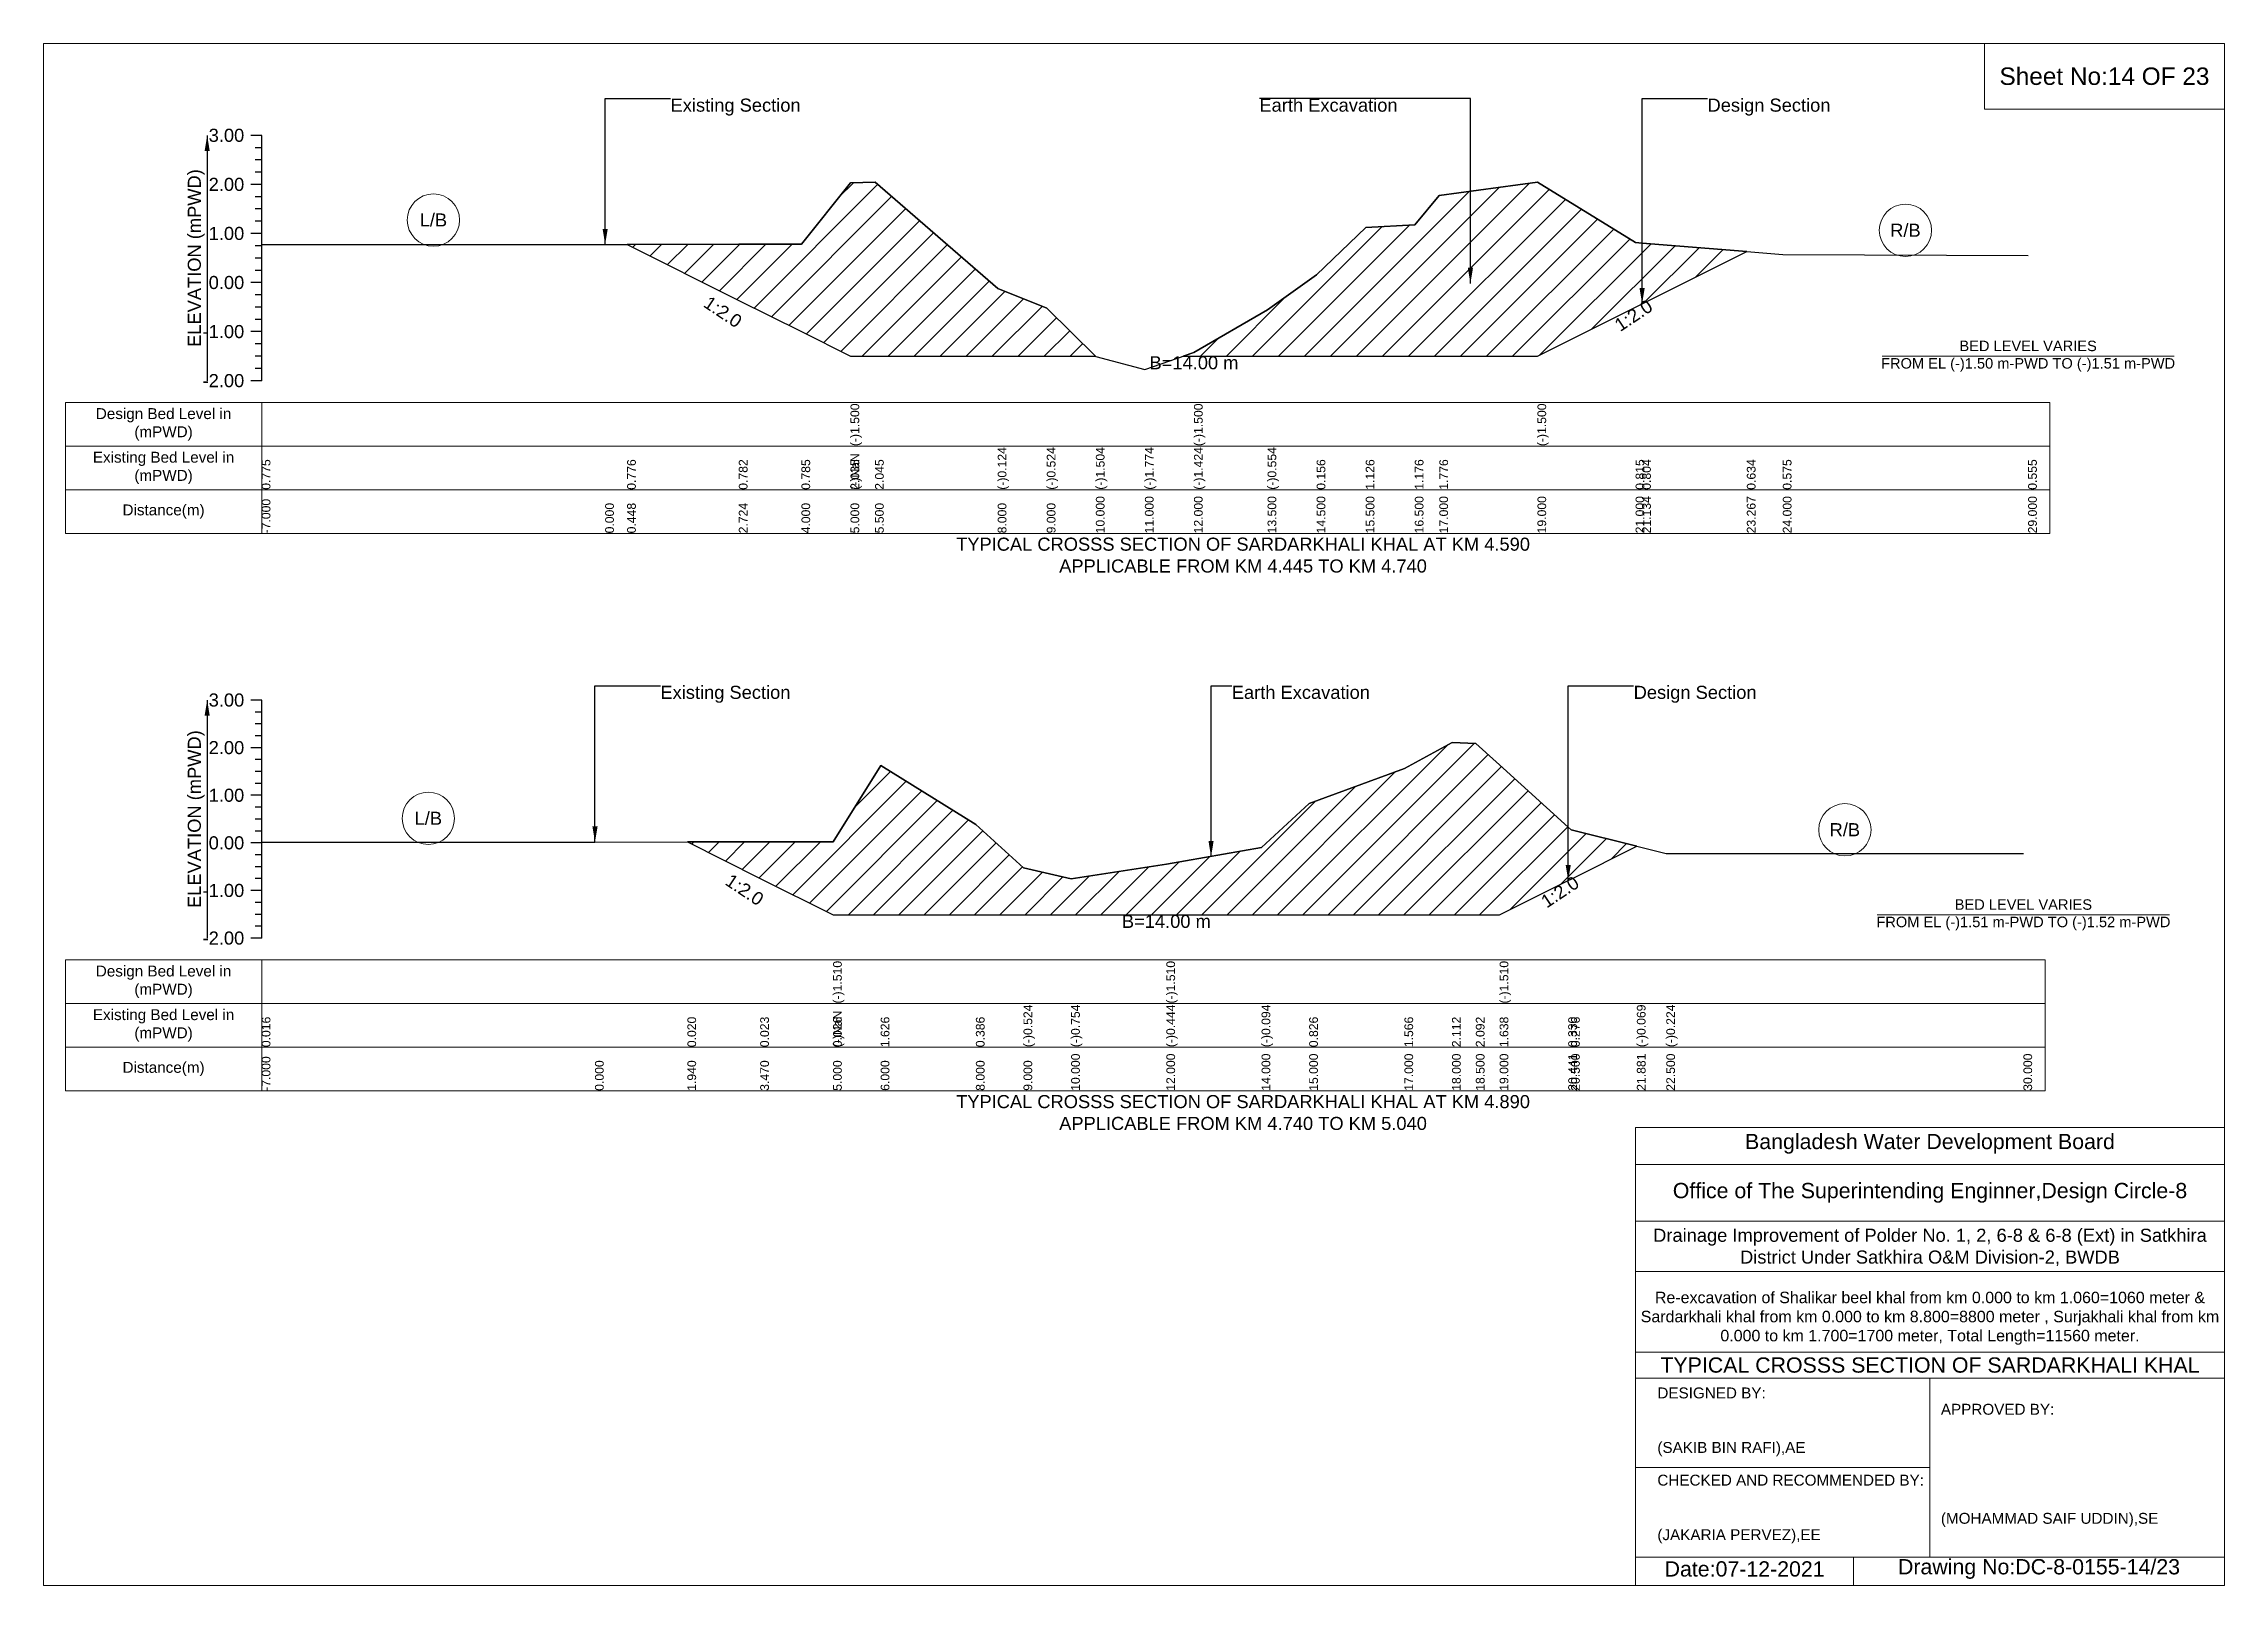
# Model space of a CAD drawing. Header units: inches. Extents: x 93000 to 506000, y -4242 to 0.
# Drawn here: x 230000 to 236000, y -4242 to 0 of the extents above; entities that cross this region are included whole.
import ezdxf

# ---------------------------------------------------------------- set-up
doc = ezdxf.new("R2010")
doc.units = ezdxf.units.IN
doc.header["$LTSCALE"] = 7
doc.header["$MEASUREMENT"] = 0
for name, color, linetype, lineweight in [('Cross section Data Border', 7, 'Continuous', 9), ('Cross Section Labels', 7, 'Continuous', 9), ('Existing_Bed_Level for Xsection', 7, 'Continuous', 25)]:
    doc.layers.add(name, color=color, linetype=linetype, lineweight=lineweight)
doc.styles.get("Standard").update_dxf_attribs({"font": 'arial.ttf'})
doc.dimstyles.get("Standard").update_dxf_attribs({"dimtxt": 0.18, "dimasz": 0.18, "dimexe": 0.18, "dimexo": 0.0625, "dimgap": 0.09, "dimtad": 0, "dimtih": 1, "dimtoh": 1, "dimdec": 4, "dimzin": 0, "dimdsep": 46, "dimtxsty": 'Standard', "dimcen": 0.09, "dimadec": 0, "dimazin": 0, "dimtfac": 1, "dimtdec": 4, "dimtofl": 0, "dimtmove": 0, "dimatfit": 3, "dimfxl": 1, "dimtolj": 1, "dimtzin": 0, "dimarcsym": 0})

msp = doc.modelspace()

# ---------------------------------------------------------------- texts
at = {"layer": 'Cross section Data Border', "char_height": 30, "width": 480, "attachment_point": 5}
for s, insert in [('Design Bed Level in (mPWD)', (230330, -1047.5)), ('Existing Bed Level in (mPWD)', (230330, -1167.5)), ('Distance(m)', (230330, -1287.5)), ('Design Bed Level in (mPWD)', (230330, -2581.2)), ('Existing Bed Level in (mPWD)', (230330, -2701.2)), ('Distance(m)', (230330, -2821.2))]:
    msp.add_mtext(s, dxfattribs=dict(at, insert=insert))
at = {"layer": 'Cross Section Labels'}
for s, insert, char_height, attachment_point in [('Sheet No:14 OF 23', (235670, -90), 48, 5), ('Existing Section', (231725, -151.3), 36, 1), ('Earth Excavation', (233345, -151.3), 36, 1), ('Design Section', (234578, -151.3), 36, 1), ('L/B', (231072.5, -485.4), 36, 5), ('R/B', (235122.5, -513.7), 36, 5), ('BED LEVEL VARIES ^JFROM EL (-)1.50 m-PWD TO (-)1.51 m-PWD', (235460, -860), 28.8, 5), ('B=14.00 m', (233165, -860), 36, 2), ('TYPICAL CROSSS SECTION OF SARDARKHALI KHAL AT KM 4.590^JAPPLICABLE FROM KM 4.445 TO KM 4.740', (233300, -1407.5), 36, 5), ('Existing Section', (231697, -1766.9), 36, 1), ('Earth Excavation', (233269, -1766.9), 36, 1), ('Design Section', (234374.7, -1766.9), 36, 1), ('L/B', (231058.5, -2131.6), 36, 5), ('R/B', (234955.8, -2163.1), 36, 5), ('B=14.00 m', (233089, -2397), 36, 2), ('BED LEVEL VARIES ^JFROM EL (-)1.51 m-PWD TO (-)1.52 m-PWD', (235447, -2397), 28.8, 5), ('TYPICAL CROSSS SECTION OF SARDARKHALI KHAL AT KM 4.890^JAPPLICABLE FROM KM 4.740 TO KM 5.040', (233300, -2941.2), 36, 5), ('Bangladesh Water Development Board', (235190, -3027), 42, 5), ('Office of The Superintending Enginner,Design Circle-8', (235190, -3162), 42, 5)]:
    msp.add_mtext(s, dxfattribs=dict(at, insert=insert, char_height=char_height, attachment_point=attachment_point))
at = {"layer": 'Cross Section Labels', "char_height": 36, "attachment_point": 2}
for insert, rotation in [((231879, -723.2), 326.30993), ((234364.3, -732.9), 33.69007), ((231938.8, -2313.2), 326.30993), ((234162, -2319), 33.69007)]:
    msp.add_mtext('1:2.0', dxfattribs=dict(at, insert=insert, rotation=rotation))
at = {"layer": 'Cross Section Labels'}
for s, insert, char_height, width, attachment_point in [('Drainage Improvement of Polder No. 1, 2, 6-8 & 6-8 (Ext) in Satkhira District Under Satkhira O&M Division-2, BWDB', (235190, -3312), 36, 1680, 5), ('Re-excavation of Shalikar beel khal from km 0.000 to km 1.060=1060 meter & Sardarkhali khal from km 0.000 to km 8.800=8800 meter , Surjakhali khal from km 0.000 to km 1.700=1700 meter, Total Length=11560 meter.', (235190, -3507), 31.4683, 1620, 5), ('TYPICAL CROSSS SECTION OF SARDARKHALI KHAL', (235190, -3636), 42, 1680, 5), ('DESIGNED BY:^J^J^J(SAKIB BIN RAFI),AE', (234440, -3792), 30, 840, 4), ('APPROVED BY:^J^J^J^J^J^J(MOHAMMAD SAIF UDDIN),SE', (235220, -3912), 30, 840, 4), ('CHECKED AND RECOMMENDED BY:^J^J^J(JAKARIA PERVEZ),EE', (234440, -4032), 30, 840, 4), ('Date:07-12-2021', (234680, -4197), 42, 840, 5), ('Drawing No:DC-8-0155-14/23', (235490, -4197), 42, 1320, 5)]:
    msp.add_mtext(s, dxfattribs=dict(at, insert=insert, char_height=char_height, width=width, attachment_point=attachment_point))
at = {"layer": 'Existing_Bed_Level for Xsection', "char_height": 36, "attachment_point": 6}
for s, insert in [('3.00', (230552, -252.5)), ('2.00', (230552, -387.5)), ('1.00', (230552, -522.5)), ('0.00', (230552, -657.5)), ('-1.00', (230552, -792.5)), ('-2.00', (230552, -927.5)), ('3.00', (230552, -1806.2)), ('2.00', (230552, -1937.2)), ('1.00', (230552, -2068.2)), ('0.00', (230552, -2199.2)), ('-1.00', (230552, -2330.2)), ('-2.00', (230552, -2461.2))]:
    msp.add_mtext(s, dxfattribs=dict(at, insert=insert))
at = {"layer": 'Existing_Bed_Level for Xsection', "rotation": 90}
for s, insert, char_height, attachment_point in [('ELEVATION (mPWD)', (230420, -590), 36, 5), ('(-)1.500', (232220, -1107.5), 24, 1), ('(-)1.500', (233165, -1107.5), 24, 1), ('(-)1.500', (234110, -1107.5), 24, 1), ('(-)NaN', (232220, -1227.5), 24, 1), ('(-)NaN', (232220, -1227.5), 24, 1), ('(-)0.124', (232625, -1227.5), 24, 1), ('(-)0.524', (232760, -1227.5), 24, 1), ('(-)1.504', (232895, -1227.5), 24, 1), ('(-)1.774', (233030, -1227.5), 24, 1), ('(-)1.424', (233165, -1227.5), 24, 1), ('(-)1.424', (233165, -1227.5), 24, 1), ('(-)1.424', (233165, -1227.5), 24, 1), ('(-)0.554', (233367.5, -1227.5), 24, 1), ('0.775', (230600, -1227.5), 24, 1), ('0.775', (230600, -1227.5), 24, 1), ('0.776', (231605.4, -1227.5), 24, 1), ('0.782', (231912.7, -1227.5), 24, 1), ('0.785', (232085, -1227.5), 24, 1), ('2.035', (232220, -1227.5), 24, 1), ('2.035', (232220, -1227.5), 24, 1), ('2.045', (232287.5, -1227.5), 24, 1), ('2.045', (232287.5, -1227.5), 24, 1), ('2.045', (232287.5, -1227.5), 24, 1), ('0.156', (233502.5, -1227.5), 24, 1), ('1.126', (233637.5, -1227.5), 24, 1), ('1.176', (233772.5, -1227.5), 24, 1), ('1.776', (233840, -1227.5), 24, 1), ('0.815', (234380, -1227.5), 24, 1), ('0.804', (234398, -1227.5), 24, 1), ('0.634', (234686.1, -1227.5), 24, 1), ('0.575', (234785, -1227.5), 24, 1), ('0.555', (235460, -1227.5), 24, 1), ('-7.000', (230600, -1347.5), 24, 1), ('10.000', (232895, -1347.5), 24, 1), ('11.000', (233030, -1347.5), 24, 1), ('12.000', (233165, -1347.5), 24, 1), ('12.000', (233165, -1347.5), 24, 1), ('12.000', (233165, -1347.5), 24, 1), ('13.500', (233367.5, -1347.5), 24, 1), ('14.500', (233502.5, -1347.5), 24, 1), ('15.500', (233637.5, -1347.5), 24, 1), ('16.500', (233772.5, -1347.5), 24, 1), ('17.000', (233840, -1347.5), 24, 1), ('19.000', (234110, -1347.5), 24, 1), ('19.000', (234110, -1347.5), 24, 1), ('19.000', (234110, -1347.5), 24, 1), ('21.000', (234380, -1347.5), 24, 1), ('21.134', (234398, -1347.5), 24, 1), ('23.267', (234686.1, -1347.5), 24, 1), ('24.000', (234785, -1347.5), 24, 1), ('29.000', (235460, -1347.5), 24, 1), ('0.000', (231545, -1347.5), 24, 1), ('0.448', (231605.4, -1347.5), 24, 1), ('2.724', (231912.7, -1347.5), 24, 1), ('4.000', (232085, -1347.5), 24, 1), ('5.000', (232220, -1347.5), 24, 1), ('5.000', (232220, -1347.5), 24, 1), ('5.000', (232220, -1347.5), 24, 1), ('5.500', (232287.5, -1347.5), 24, 1), ('8.000', (232625, -1347.5), 24, 1), ('9.000', (232760, -1347.5), 24, 1), ('ELEVATION (mPWD)', (230420, -2133.7), 36, 5), ('(-)1.510', (232172, -2641.2), 24, 1), ('(-)1.510', (233089, -2641.2), 24, 1), ('(-)1.510', (234006, -2641.2), 24, 1), ('0.016', (230600, -2761.2), 24, 1), ('0.016', (230600, -2761.2), 24, 1), ('0.020', (231771.2, -2761.2), 24, 1), ('0.023', (231971.6, -2761.2), 24, 1), ('(-)NaN', (232172, -2761.2), 24, 1), ('(-)NaN', (232172, -2761.2), 24, 1), ('0.026', (232172, -2761.2), 24, 1), ('0.026', (232172, -2761.2), 24, 1), ('1.626', (232303, -2761.2), 24, 1), ('0.386', (232565, -2761.2), 24, 1), ('(-)0.524', (232696, -2761.2), 24, 1), ('(-)0.754', (232827, -2761.2), 24, 1), ('(-)0.444', (233089, -2761.2), 24, 1), ('(-)0.444', (233089, -2761.2), 24, 1), ('(-)0.094', (233351, -2761.2), 24, 1), ('0.826', (233482, -2761.2), 24, 1), ('1.566', (233744, -2761.2), 24, 1), ('2.112', (233875, -2761.2), 24, 1), ('2.092', (233940.5, -2761.2), 24, 1), ('1.638', (234006, -2761.2), 24, 1), ('1.638', (234006, -2761.2), 24, 1), ('1.638', (234006, -2761.2), 24, 1), ('0.330', (234194.7, -2761.2), 24, 1), ('0.276', (234202.5, -2761.2), 24, 1), ('(-)0.069', (234383.5, -2761.2), 24, 1), ('(-)0.224', (234464.5, -2761.2), 24, 1), ('(-)0.224', (234464.5, -2761.2), 24, 1), ('-7.000', (230600, -2881.2), 24, 1), ('0.000', (231517, -2881.2), 24, 1), ('1.940', (231771.2, -2881.2), 24, 1), ('3.470', (231971.6, -2881.2), 24, 1), ('5.000', (232172, -2881.2), 24, 1), ('5.000', (232172, -2881.2), 24, 1), ('5.000', (232172, -2881.2), 24, 1), ('6.000', (232303, -2881.2), 24, 1), ('8.000', (232565, -2881.2), 24, 1), ('9.000', (232696, -2881.2), 24, 1), ('10.000', (232827, -2881.2), 24, 1), ('12.000', (233089, -2881.2), 24, 1), ('12.000', (233089, -2881.2), 24, 1), ('12.000', (233089, -2881.2), 24, 1), ('14.000', (233351, -2881.2), 24, 1), ('15.000', (233482, -2881.2), 24, 1), ('17.000', (233744, -2881.2), 24, 1), ('18.000', (233875, -2881.2), 24, 1), ('18.500', (233940.5, -2881.2), 24, 1), ('19.000', (234006, -2881.2), 24, 1), ('19.000', (234006, -2881.2), 24, 1), ('19.000', (234006, -2881.2), 24, 1), ('20.441', (234194.7, -2881.2), 24, 1), ('20.500', (234202.5, -2881.2), 24, 1), ('21.881', (234383.5, -2881.2), 24, 1), ('22.500', (234464.5, -2881.2), 24, 1), ('30.000', (235447, -2881.2), 24, 1)]:
    msp.add_mtext(s, dxfattribs=dict(at, insert=insert, char_height=char_height, attachment_point=attachment_point))

# ---------------------------------------------------------------- hatches: boundary and pattern name
at = {"layer": 'Existing_Bed_Level for Xsection'}
h = msp.add_hatch(dxfattribs=at)
h.set_pattern_fill('ANSI31', color=256, scale=405, style=0)
h.paths.add_polyline_path([(231605.4, -552.7), (231912.7, -706.4), (232085, -792.5), (232220, -860), (232287.5, -860), (232625, -860), (232760, -860), (232894.4, -860), (232760, -728.2), (232625, -674.2), (232287.5, -381.4), (232220, -382.8), (232085, -551.5), (231912.7, -552)])
h = msp.add_hatch(dxfattribs=at)
h.set_pattern_fill('ANSI31', color=256, scale=405, style=0)
h.paths.add_polyline_path([(233135.7, -860), (233165, -860), (233367.5, -860), (233502.5, -860), (233637.5, -860), (233772.5, -860), (233840, -860), (234110, -860), (234380, -725), (234398, -716), (234686.1, -572), (234398, -548.9), (234380, -547.5), (234110, -381.4), (233840, -417.8), (233772.5, -498.8), (233637.5, -505.5), (233502.5, -636.5), (233367.5, -732.3), (233165, -849.8)])
h = msp.add_hatch(dxfattribs=at)
h.set_pattern_fill('ANSI31', color=256, scale=393, style=0)
h.paths.add_polyline_path([(231771.2, -2196.6), (231971.6, -2296.8), (232172, -2397), (232303, -2397), (232565, -2397), (232696, -2397), (232827, -2397), (233089, -2397), (233351, -2397), (233482, -2397), (233744, -2397), (233875, -2397), (233940.5, -2397), (234006, -2397), (234194.7, -2302.7), (234202.5, -2298.8), (234383.5, -2208.3), (234202.5, -2163.1), (234194.7, -2156), (234006, -1984.6), (233940.5, -1925.2), (233875, -1922.6), (233744, -1994.1), (233482, -2091), (233351, -2211.5), (233089, -2257.4), (232827, -2298), (232696, -2267.9), (232565, -2148.7), (232303, -1986.2), (232172, -2195.8), (231971.6, -2196.2)])

# ---------------------------------------------------------------- linework, layer by layer
at = {"layer": 'Cross section Data Border'}
for points in [[(230060, -987.5), (235520, -987.5), (235520, -1347.5), (230060, -1347.5)], [(230060, -2521.2), (235507, -2521.2), (235507, -2881.2), (230060, -2881.2)]]:
    msp.add_lwpolyline(points, close=True, dxfattribs=at)
for points in [[(230600, -987.5), (230600, -1347.5)], [(230060, -1107.5), (235520, -1107.5)], [(230060, -1227.5), (235520, -1227.5)], [(230600, -2521.2), (230600, -2881.2)], [(230060, -2641.2), (235507, -2641.2)], [(230060, -2761.2), (235507, -2761.2)]]:
    msp.add_lwpolyline(points, dxfattribs=at)
at = {"layer": 'Cross Section Labels'}
for points in [[(230000, 0), (236000, 0), (236000, -4242), (230000, -4242)], [(235340, 0), (236000, 0), (236000, -180), (235340, -180)]]:
    msp.add_lwpolyline(points, close=True, dxfattribs=at)
for points in [[(235058.1, -860), (235861.9, -860)], [(235045.1, -2397), (235848.9, -2397)], [(234380, -4242), (234380, -2982), (236000, -2982)], [(234380, -3084), (236000, -3084)], [(234380, -3240), (236000, -3240)], [(234380, -3378), (236000, -3378)], [(234380, -3600), (236000, -3600)], [(234380, -3672), (236000, -3672)], [(235190, -3672), (235190, -4164)], [(234380, -3918), (235190, -3918)], [(234380, -4164), (236000, -4164)], [(234980, -4164), (234980, -4242)]]:
    msp.add_lwpolyline(points, dxfattribs=at)
for centre in [(231072.5, -485.4), (235122.5, -513.7), (231058.5, -2131.6), (234955.8, -2163.1)]:
    msp.add_circle(centre, 72, dxfattribs=at)
at = {"layer": 'Existing_Bed_Level for Xsection'}
for points in [[(230600, -252.5), (230570, -252.5)], [(230600, -286.3), (230582, -286.3)], [(230600, -927.5), (230600, -792.5), (230600, -657.5), (230600, -522.5), (230600, -387.5), (230600, -252.5)], [(230600, -320), (230582, -320)], [(230600, -353.8), (230582, -353.8)], [(230600, -387.5), (230570, -387.5)], [(230600, -552.9), (231545, -552.9), (231605.4, -552.7), (231912.7, -552), (232085, -551.5), (232220, -382.8), (232220, -382.8), (232287.5, -381.4), (232625, -674.2), (232760, -728.2), (232895, -860.5), (233030, -897), (233165, -849.8), (233165, -849.8), (233367.5, -732.3), (233502.5, -636.5), (233637.5, -505.5), (233772.5, -498.8), (233840, -417.8), (234110, -381.4), (234110, -381.4), (234380, -547.5), (234398, -548.9), (234686.1, -572), (234785, -579.9), (235460, -582.6)], [(230600, -421.3), (230582, -421.3)], [(230600, -455), (230582, -455)], [(230600, -522.5), (230570, -522.5)], [(230600, -488.8), (230582, -488.8)], [(230600, -556.3), (230582, -556.3)], [(230600, -590), (230582, -590)], [(230600, -657.5), (230570, -657.5)], [(230600, -623.8), (230582, -623.8)], [(230600, -691.3), (230582, -691.3)], [(230600, -725), (230582, -725)], [(230600, -758.8), (230582, -758.8)], [(230600, -792.5), (230570, -792.5)], [(230600, -826.3), (230582, -826.3)], [(230600, -860), (230582, -860)], [(230600, -893.8), (230582, -893.8)], [(230600, -927.5), (230570, -927.5)], [(230600, -1806.2), (230570, -1806.2)], [(230600, -1839), (230582, -1839)], [(230600, -2461.2), (230600, -2330.2), (230600, -2199.2), (230600, -2068.2), (230600, -1937.2), (230600, -1806.2)], [(230600, -1871.7), (230582, -1871.7)], [(230600, -1904.5), (230582, -1904.5)], [(230600, -1937.2), (230570, -1937.2)], [(230600, -1970), (230582, -1970)], [(230600, -2197.1), (231517, -2197.1), (231771.2, -2196.6), (231971.6, -2196.2), (232172, -2195.8), (232172, -2195.8), (232303, -1986.2), (232565, -2148.7), (232696, -2267.9), (232827, -2298), (233089, -2257.4), (233089, -2257.4), (233351, -2211.5), (233482, -2091), (233744, -1994.1), (233875, -1922.6), (233940.5, -1925.2), (234006, -1984.6), (234006, -1984.6), (234194.7, -2156), (234202.5, -2163.1), (234383.5, -2208.3), (234464.5, -2228.6), (235447, -2228.6)], [(230600, -2002.7), (230582, -2002.7)], [(230600, -2035.5), (230582, -2035.5)], [(230600, -2068.2), (230570, -2068.2)], [(230600, -2101), (230582, -2101)], [(230600, -2133.7), (230582, -2133.7)], [(230600, -2199.2), (230570, -2199.2)], [(230600, -2166.5), (230582, -2166.5)], [(230600, -2232), (230582, -2232)], [(230600, -2264.7), (230582, -2264.7)], [(230600, -2330.2), (230570, -2330.2)], [(230600, -2297.5), (230582, -2297.5)], [(230600, -2363), (230582, -2363)], [(230600, -2395.7), (230582, -2395.7)], [(230600, -2428.5), (230582, -2428.5)], [(230600, -2461.2), (230570, -2461.2)]]:
    msp.add_lwpolyline(points, dxfattribs=at)
for points in [[(231605.4, -552.7), (231605.4, -552.7), (231912.7, -706.4), (232085, -792.5), (232220, -860), (232220, -860), (232287.5, -860), (232625, -860), (232760, -860), (232894.4, -860), (232760, -728.2), (232625, -674.2), (232287.5, -381.4), (232220, -382.8), (232220, -382.8), (232085, -551.5), (231912.7, -552), (231605.4, -552.7)], [(233135.7, -860), (233165, -860), (233165, -860), (233367.5, -860), (233502.5, -860), (233637.5, -860), (233772.5, -860), (233840, -860), (234110, -860), (234110, -860), (234380, -725), (234398, -716), (234686.1, -572), (234398, -548.9), (234380, -547.5), (234110, -381.4), (234110, -381.4), (233840, -417.8), (233772.5, -498.8), (233637.5, -505.5), (233502.5, -636.5), (233367.5, -732.3), (233165, -849.8), (233165, -849.8)], [(231771.2, -2196.6), (231771.2, -2196.6), (231971.6, -2296.8), (232172, -2397), (232172, -2397), (232303, -2397), (232565, -2397), (232696, -2397), (232827, -2397), (233089, -2397), (233089, -2397), (233351, -2397), (233482, -2397), (233744, -2397), (233875, -2397), (233940.5, -2397), (234006, -2397), (234006, -2397), (234194.7, -2302.7), (234202.5, -2298.8), (234383.5, -2208.3), (234202.5, -2163.1), (234194.7, -2156), (234006, -1984.6), (234006, -1984.6), (233940.5, -1925.2), (233875, -1922.6), (233744, -1994.1), (233482, -2091), (233351, -2211.5), (233089, -2257.4), (233089, -2257.4), (232827, -2298), (232696, -2267.9), (232565, -2148.7), (232303, -1986.2), (232172, -2195.8), (232172, -2195.8), (231971.6, -2196.2), (231771.2, -2196.6)]]:
    msp.add_lwpolyline(points, close=True, dxfattribs=at)

msp.set_redraw_order([(e.dxf.handle, doc.entitydb.next_handle()) for e in msp.query("TEXT MTEXT ATTDEF DIMENSION ARC_DIMENSION")])  # texts and dimensions are drawn at this point

# ---------------------------------------------------------------- leaders
at = {"layer": 'Cross Section Labels', "annotation_type": 0, "has_hookline": 1}
for points, hookline_direction, text_width in [([(231545, -552.9), (231545, -151.3), (231724.9, -151.3)], 0, 350.4), ([(233925.6, -660), (233925.6, -151.3), (233345.1, -151.3)], 1, 372.7), ([(234398, -716), (234398, -151.3), (234577.9, -151.3)], 0, 330.9), ([(231517, -2197.1), (231517, -1766.9), (231696.9, -1766.9)], 0, 350.4), ([(233212, -2237), (233212, -1766.9), (233268.9, -1766.9)], 0, 372.7), ([(234194.7, -2302.7), (234194.7, -1766.9), (234374.6, -1766.9)], 0, 330.9)]:
    msp.add_leader(points, dimstyle='Standard', override={"dimasz": 43.2}, dxfattribs=dict(at, hookline_direction=hookline_direction, text_width=text_width))
at = {"layer": 'Existing_Bed_Level for Xsection'}
for points in [[(230450, -252.5), (230450, -927.5)], [(230450, -1806.2), (230450, -2461.2)]]:
    msp.add_leader(points, dimstyle='Standard', override={"dimasz": 43.2}, dxfattribs=at)

doc.saveas('drawing.dxf')
